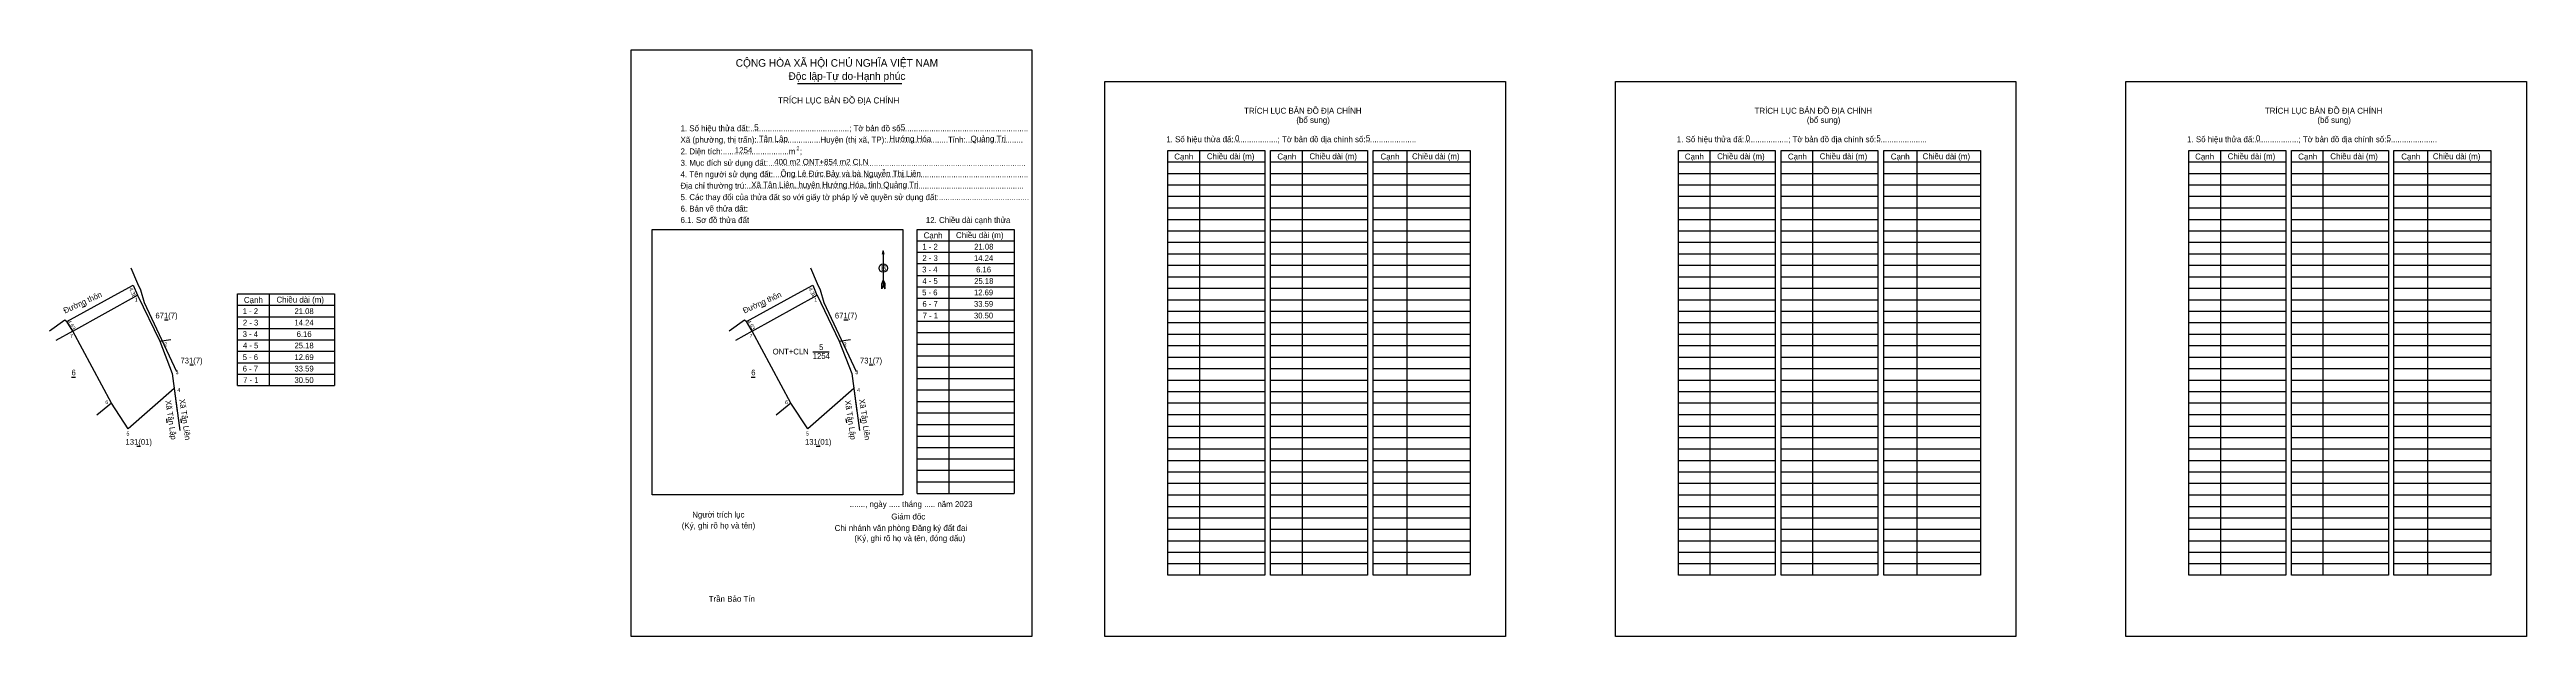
# Model space of a CAD drawing. Extents: x 547931 to 548950, y 1837946 to 1838187.
import ezdxf

# ---------------------------------------------------------------- set-up
doc = ezdxf.new("R2010")
doc.units = 0
for name, color, linetype in [('Level 1', 7, 'Continuous'), ('Level 10', 7, 'Continuous'), ('Level 13', 7, 'Continuous'), ('Level 2', 7, 'Continuous'), ('Level 23', 7, 'Continuous'), ('Level 27', 7, 'Continuous'), ('Level 36', 7, 'Continuous'), ('Level 46', 7, 'Continuous'), ('Level 5', 7, 'Continuous'), ('Level 52', 7, 'Continuous'), ('Level 6', 7, 'Continuous'), ('Level 9', 7, 'Continuous')]:
    doc.layers.add(name, color=color, linetype=linetype)

msp = doc.modelspace()

# ---------------------------------------------------------------- linework, layer by layer
at = {"layer": 'Level 1'}
for p, q in [((548169.9, 1838187.2), (548169.9, 1838187.2)), ((548364.8, 1838174.1), (548364.8, 1838174.1)), ((548403.7, 1838145.8), (548403.7, 1837971.3)), ((548445.9, 1838145.8), (548445.9, 1837971.3)), ((548488.9, 1838145.8), (548488.9, 1837971.3)), ((548613.6, 1838145.8), (548613.6, 1837971.3)), ((548655.8, 1838145.8), (548655.8, 1837971.3)), ((548698.8, 1838145.8), (548698.8, 1837971.3)), ((548823.6, 1838145.8), (548823.6, 1837971.3)), ((548865.8, 1838145.8), (548865.8, 1837971.3)), ((548908.8, 1838145.8), (548908.8, 1837971.3)), ((548390.7, 1838141.1), (548430.5, 1838141.1)), ((548390.7, 1838136.4), (548430.5, 1838136.4)), ((548432.9, 1838141.1), (548472.8, 1838141.1)), ((548432.9, 1838136.4), (548472.8, 1838136.4)), ((548475.1, 1838141.1), (548515, 1838141.1)), ((548475.1, 1838136.4), (548515, 1838136.4)), ((548600.7, 1838141.1), (548640.5, 1838141.1)), ((548600.7, 1838136.4), (548640.5, 1838136.4)), ((548642.9, 1838141.1), (548682.7, 1838141.1)), ((548642.9, 1838136.4), (548682.7, 1838136.4)), ((548685.1, 1838141.1), (548724.9, 1838141.1)), ((548685.1, 1838136.4), (548724.9, 1838136.4)), ((548810.6, 1838141.1), (548850.5, 1838141.1)), ((548810.6, 1838136.4), (548850.5, 1838136.4)), ((548852.8, 1838141.1), (548892.7, 1838141.1)), ((548852.8, 1838136.4), (548892.7, 1838136.4)), ((548895, 1838141.1), (548934.9, 1838141.1)), ((548895, 1838136.4), (548934.9, 1838136.4)), ((548390.7, 1838131.7), (548430.5, 1838131.7)), ((548390.7, 1838127), (548430.5, 1838127)), ((548432.9, 1838131.7), (548472.8, 1838131.7)), ((548432.9, 1838127), (548472.8, 1838127)), ((548475.1, 1838131.7), (548515, 1838131.7)), ((548475.1, 1838127), (548515, 1838127)), ((548600.7, 1838131.7), (548640.5, 1838131.7)), ((548600.7, 1838127), (548640.5, 1838127)), ((548642.9, 1838131.7), (548682.7, 1838131.7)), ((548642.9, 1838127), (548682.7, 1838127)), ((548685.1, 1838131.7), (548724.9, 1838131.7)), ((548685.1, 1838127), (548724.9, 1838127)), ((548810.6, 1838131.7), (548850.5, 1838131.7)), ((548810.6, 1838127), (548850.5, 1838127)), ((548852.8, 1838131.7), (548892.7, 1838131.7)), ((548852.8, 1838127), (548892.7, 1838127)), ((548895, 1838131.7), (548934.9, 1838131.7)), ((548895, 1838127), (548934.9, 1838127)), ((548390.7, 1838122.2), (548430.5, 1838122.2)), ((548390.7, 1838117.5), (548430.5, 1838117.5)), ((548432.9, 1838122.2), (548472.8, 1838122.2)), ((548432.9, 1838117.5), (548472.8, 1838117.5)), ((548475.1, 1838122.2), (548515, 1838122.2)), ((548475.1, 1838117.5), (548515, 1838117.5)), ((548600.7, 1838122.2), (548640.5, 1838122.2)), ((548600.7, 1838117.5), (548640.5, 1838117.5)), ((548642.9, 1838122.2), (548682.7, 1838122.2)), ((548642.9, 1838117.5), (548682.7, 1838117.5)), ((548685.1, 1838122.2), (548724.9, 1838122.2)), ((548685.1, 1838117.5), (548724.9, 1838117.5)), ((548810.6, 1838122.2), (548850.5, 1838122.2)), ((548810.6, 1838117.5), (548850.5, 1838117.5)), ((548852.8, 1838122.2), (548892.7, 1838122.2)), ((548852.8, 1838117.5), (548892.7, 1838117.5)), ((548895, 1838122.2), (548934.9, 1838122.2)), ((548895, 1838117.5), (548934.9, 1838117.5)), ((548178.5, 1838113.3), (548178.5, 1838113.3)), ((548178.5, 1838113.3), (548281.6, 1838113.3)), ((548178.5, 1838004.3), (548178.5, 1838113.3)), ((548273.6, 1838104.6), (548273.6, 1838090.3)), ((548281.6, 1838113.3), (548281.6, 1838004.3)), ((548287.6, 1838108.7), (548327.4, 1838108.7)), ((548287.6, 1838104), (548327.4, 1838104)), ((548300.5, 1838113.4), (548300.5, 1838004.9)), ((548390.7, 1838112.8), (548430.5, 1838112.8)), ((548390.7, 1838108.1), (548430.5, 1838108.1)), ((548432.9, 1838112.8), (548472.8, 1838112.8)), ((548432.9, 1838108.1), (548472.8, 1838108.1)), ((548475.1, 1838112.8), (548515, 1838112.8)), ((548475.1, 1838108.1), (548515, 1838108.1)), ((548600.7, 1838112.8), (548640.5, 1838112.8)), ((548600.7, 1838108.1), (548640.5, 1838108.1)), ((548642.9, 1838112.8), (548682.7, 1838112.8)), ((548642.9, 1838108.1), (548682.7, 1838108.1)), ((548685.1, 1838112.8), (548724.9, 1838112.8)), ((548685.1, 1838108.1), (548724.9, 1838108.1)), ((548810.6, 1838112.8), (548850.5, 1838112.8)), ((548810.6, 1838108.1), (548850.5, 1838108.1)), ((548852.8, 1838112.8), (548892.7, 1838112.8)), ((548852.8, 1838108.1), (548892.7, 1838108.1)), ((548895, 1838112.8), (548934.9, 1838112.8)), ((548895, 1838108.1), (548934.9, 1838108.1)), ((548287.6, 1838099.3), (548327.4, 1838099.3)), ((548287.6, 1838094.5), (548327.4, 1838094.5)), ((548390.7, 1838103.4), (548430.5, 1838103.4)), ((548390.7, 1838098.7), (548430.5, 1838098.7)), ((548390.7, 1838093.9), (548430.5, 1838093.9)), ((548432.9, 1838103.4), (548472.8, 1838103.4)), ((548432.9, 1838098.7), (548472.8, 1838098.7)), ((548432.9, 1838093.9), (548472.8, 1838093.9)), ((548475.1, 1838103.4), (548515, 1838103.4)), ((548475.1, 1838098.7), (548515, 1838098.7)), ((548475.1, 1838093.9), (548515, 1838093.9)), ((548600.7, 1838103.4), (548640.5, 1838103.4)), ((548600.7, 1838098.7), (548640.5, 1838098.7)), ((548600.7, 1838093.9), (548640.5, 1838093.9)), ((548642.9, 1838103.4), (548682.7, 1838103.4)), ((548642.9, 1838098.7), (548682.7, 1838098.7)), ((548642.9, 1838093.9), (548682.7, 1838093.9)), ((548685.1, 1838103.4), (548724.9, 1838103.4)), ((548685.1, 1838098.7), (548724.9, 1838098.7)), ((548685.1, 1838093.9), (548724.9, 1838093.9)), ((548810.6, 1838103.4), (548850.5, 1838103.4)), ((548810.6, 1838098.7), (548850.5, 1838098.7)), ((548810.6, 1838093.9), (548850.5, 1838093.9)), ((548852.8, 1838103.4), (548892.7, 1838103.4)), ((548852.8, 1838098.7), (548892.7, 1838098.7)), ((548852.8, 1838093.9), (548892.7, 1838093.9)), ((548895, 1838103.4), (548934.9, 1838103.4)), ((548895, 1838098.7), (548934.9, 1838098.7)), ((548895, 1838093.9), (548934.9, 1838093.9)), ((548273.6, 1838092.7), (548273, 1838091.2)), ((548273, 1838088.9), (548273, 1838091.2)), ((548273.6, 1838090.3), (548273, 1838088.9)), ((548273.6, 1838092.7), (548274.2, 1838091.2)), ((548273.6, 1838092.5), (548274.2, 1838091)), ((548273.6, 1838092.3), (548274.2, 1838090.8)), ((548273.6, 1838092.1), (548274.2, 1838090.6)), ((548273.6, 1838091.9), (548274.2, 1838090.4)), ((548273.6, 1838091.7), (548274.2, 1838090.2)), ((548273.6, 1838091.5), (548274.2, 1838090)), ((548273.6, 1838091.2), (548274.2, 1838089.8)), ((548273.6, 1838091), (548274.2, 1838089.5)), ((548273.6, 1838090.8), (548274.2, 1838089.3)), ((548273.6, 1838090.6), (548274.2, 1838089.1)), ((548273.6, 1838090.3), (548274.2, 1838088.9)), ((548274.2, 1838088.9), (548274.2, 1838091.2)), ((548287.6, 1838089.8), (548327.4, 1838089.8)), ((548287.6, 1838085.1), (548327.4, 1838085.1)), ((548390.7, 1838089.2), (548430.5, 1838089.2)), ((548390.7, 1838084.5), (548430.5, 1838084.5)), ((548432.9, 1838089.2), (548472.8, 1838089.2)), ((548432.9, 1838084.5), (548472.8, 1838084.5)), ((548475.1, 1838089.2), (548515, 1838089.2)), ((548475.1, 1838084.5), (548515, 1838084.5)), ((548600.7, 1838089.2), (548640.5, 1838089.2)), ((548600.7, 1838084.5), (548640.5, 1838084.5)), ((548642.9, 1838089.2), (548682.7, 1838089.2)), ((548642.9, 1838084.5), (548682.7, 1838084.5)), ((548685.1, 1838089.2), (548724.9, 1838089.2)), ((548685.1, 1838084.5), (548724.9, 1838084.5)), ((548810.6, 1838089.2), (548850.5, 1838089.2)), ((548810.6, 1838084.5), (548850.5, 1838084.5)), ((548852.8, 1838089.2), (548892.7, 1838089.2)), ((548852.8, 1838084.5), (548892.7, 1838084.5)), ((548895, 1838089.2), (548934.9, 1838089.2)), ((548895, 1838084.5), (548934.9, 1838084.5)), ((548287.6, 1838080.4), (548327.4, 1838080.4)), ((548287.6, 1838075.7), (548327.4, 1838075.7)), ((548390.7, 1838079.8), (548430.5, 1838079.8)), ((548390.7, 1838075.1), (548430.5, 1838075.1)), ((548432.9, 1838079.8), (548472.8, 1838079.8)), ((548432.9, 1838075.1), (548472.8, 1838075.1)), ((548475.1, 1838079.8), (548515, 1838079.8)), ((548475.1, 1838075.1), (548515, 1838075.1)), ((548600.7, 1838079.8), (548640.5, 1838079.8)), ((548600.7, 1838075.1), (548640.5, 1838075.1)), ((548642.9, 1838079.8), (548682.7, 1838079.8)), ((548642.9, 1838075.1), (548682.7, 1838075.1)), ((548685.1, 1838079.8), (548724.9, 1838079.8)), ((548685.1, 1838075.1), (548724.9, 1838075.1)), ((548810.6, 1838079.8), (548850.5, 1838079.8)), ((548810.6, 1838075.1), (548850.5, 1838075.1)), ((548852.8, 1838079.8), (548892.7, 1838079.8)), ((548852.8, 1838075.1), (548892.7, 1838075.1)), ((548895, 1838079.8), (548934.9, 1838079.8)), ((548895, 1838075.1), (548934.9, 1838075.1)), ((548287.6, 1838071), (548327.4, 1838071)), ((548287.6, 1838066.2), (548327.4, 1838066.2)), ((548390.7, 1838070.4), (548430.5, 1838070.4)), ((548390.7, 1838065.7), (548430.5, 1838065.7)), ((548432.9, 1838070.4), (548472.8, 1838070.4)), ((548432.9, 1838065.7), (548472.8, 1838065.7)), ((548475.1, 1838070.4), (548515, 1838070.4)), ((548475.1, 1838065.7), (548515, 1838065.7)), ((548600.7, 1838070.4), (548640.5, 1838070.4)), ((548600.7, 1838065.7), (548640.5, 1838065.7)), ((548642.9, 1838070.4), (548682.7, 1838070.4)), ((548642.9, 1838065.7), (548682.7, 1838065.7)), ((548685.1, 1838070.4), (548724.9, 1838070.4)), ((548685.1, 1838065.7), (548724.9, 1838065.7)), ((548810.6, 1838070.4), (548850.5, 1838070.4)), ((548810.6, 1838065.7), (548850.5, 1838065.7)), ((548852.8, 1838070.4), (548892.7, 1838070.4)), ((548852.8, 1838065.7), (548892.7, 1838065.7)), ((548895, 1838070.4), (548934.9, 1838070.4)), ((548895, 1838065.7), (548934.9, 1838065.7)), ((548287.6, 1838061.5), (548327.4, 1838061.5)), ((548287.6, 1838056.8), (548327.4, 1838056.8)), ((548390.7, 1838060.9), (548430.5, 1838060.9)), ((548390.7, 1838056.2), (548430.5, 1838056.2)), ((548432.9, 1838060.9), (548472.8, 1838060.9)), ((548432.9, 1838056.2), (548472.8, 1838056.2)), ((548475.1, 1838060.9), (548515, 1838060.9)), ((548475.1, 1838056.2), (548515, 1838056.2)), ((548600.7, 1838060.9), (548640.5, 1838060.9)), ((548600.7, 1838056.2), (548640.5, 1838056.2)), ((548642.9, 1838060.9), (548682.7, 1838060.9)), ((548642.9, 1838056.2), (548682.7, 1838056.2)), ((548685.1, 1838060.9), (548724.9, 1838060.9)), ((548685.1, 1838056.2), (548724.9, 1838056.2)), ((548810.6, 1838060.9), (548850.5, 1838060.9)), ((548810.6, 1838056.2), (548850.5, 1838056.2)), ((548852.8, 1838060.9), (548892.7, 1838060.9)), ((548852.8, 1838056.2), (548892.7, 1838056.2)), ((548895, 1838060.9), (548934.9, 1838060.9)), ((548895, 1838056.2), (548934.9, 1838056.2)), ((548287.6, 1838052.1), (548327.4, 1838052.1)), ((548287.6, 1838047.4), (548327.4, 1838047.4)), ((548287.6, 1838042.7), (548327.4, 1838042.7)), ((548390.7, 1838051.5), (548430.5, 1838051.5)), ((548390.7, 1838046.8), (548430.5, 1838046.8)), ((548432.9, 1838051.5), (548472.8, 1838051.5)), ((548432.9, 1838046.8), (548472.8, 1838046.8)), ((548475.1, 1838051.5), (548515, 1838051.5)), ((548475.1, 1838046.8), (548515, 1838046.8)), ((548600.7, 1838051.5), (548640.5, 1838051.5)), ((548600.7, 1838046.8), (548640.5, 1838046.8)), ((548642.9, 1838051.5), (548682.7, 1838051.5)), ((548642.9, 1838046.8), (548682.7, 1838046.8)), ((548685.1, 1838051.5), (548724.9, 1838051.5)), ((548685.1, 1838046.8), (548724.9, 1838046.8)), ((548810.6, 1838051.5), (548850.5, 1838051.5)), ((548810.6, 1838046.8), (548850.5, 1838046.8)), ((548852.8, 1838051.5), (548892.7, 1838051.5)), ((548852.8, 1838046.8), (548892.7, 1838046.8)), ((548895, 1838051.5), (548934.9, 1838051.5)), ((548895, 1838046.8), (548934.9, 1838046.8)), ((548287.6, 1838038), (548327.4, 1838038)), ((548287.6, 1838033.2), (548327.4, 1838033.2)), ((548390.7, 1838042.1), (548430.5, 1838042.1)), ((548390.7, 1838037.4), (548430.5, 1838037.4)), ((548390.7, 1838032.6), (548430.5, 1838032.6)), ((548432.9, 1838042.1), (548472.8, 1838042.1)), ((548432.9, 1838037.4), (548472.8, 1838037.4)), ((548432.9, 1838032.6), (548472.8, 1838032.6)), ((548475.1, 1838042.1), (548515, 1838042.1)), ((548475.1, 1838037.4), (548515, 1838037.4)), ((548475.1, 1838032.6), (548515, 1838032.6)), ((548600.7, 1838042.1), (548640.5, 1838042.1)), ((548600.7, 1838037.4), (548640.5, 1838037.4)), ((548600.7, 1838032.6), (548640.5, 1838032.6)), ((548642.9, 1838042.1), (548682.7, 1838042.1)), ((548642.9, 1838037.4), (548682.7, 1838037.4)), ((548642.9, 1838032.6), (548682.7, 1838032.6)), ((548685.1, 1838042.1), (548724.9, 1838042.1)), ((548685.1, 1838037.4), (548724.9, 1838037.4)), ((548685.1, 1838032.6), (548724.9, 1838032.6)), ((548810.6, 1838042.1), (548850.5, 1838042.1)), ((548810.6, 1838037.4), (548850.5, 1838037.4)), ((548810.6, 1838032.6), (548850.5, 1838032.6)), ((548852.8, 1838042.1), (548892.7, 1838042.1)), ((548852.8, 1838037.4), (548892.7, 1838037.4)), ((548852.8, 1838032.6), (548892.7, 1838032.6)), ((548895, 1838042.1), (548934.9, 1838042.1)), ((548895, 1838037.4), (548934.9, 1838037.4)), ((548895, 1838032.6), (548934.9, 1838032.6)), ((548287.6, 1838028.5), (548327.4, 1838028.5)), ((548287.6, 1838023.8), (548327.4, 1838023.8)), ((548390.7, 1838027.9), (548430.5, 1838027.9)), ((548390.7, 1838023.2), (548430.5, 1838023.2)), ((548432.9, 1838027.9), (548472.8, 1838027.9)), ((548432.9, 1838023.2), (548472.8, 1838023.2)), ((548475.1, 1838027.9), (548515, 1838027.9)), ((548475.1, 1838023.2), (548515, 1838023.2)), ((548600.7, 1838027.9), (548640.5, 1838027.9)), ((548600.7, 1838023.2), (548640.5, 1838023.2)), ((548642.9, 1838027.9), (548682.7, 1838027.9)), ((548642.9, 1838023.2), (548682.7, 1838023.2)), ((548685.1, 1838027.9), (548724.9, 1838027.9)), ((548685.1, 1838023.2), (548724.9, 1838023.2)), ((548810.6, 1838027.9), (548850.5, 1838027.9)), ((548810.6, 1838023.2), (548850.5, 1838023.2)), ((548852.8, 1838027.9), (548892.7, 1838027.9)), ((548852.8, 1838023.2), (548892.7, 1838023.2)), ((548895, 1838027.9), (548934.9, 1838027.9)), ((548895, 1838023.2), (548934.9, 1838023.2)), ((548287.6, 1838019.1), (548327.4, 1838019.1)), ((548287.6, 1838014.4), (548327.4, 1838014.4)), ((548390.7, 1838018.5), (548430.5, 1838018.5)), ((548390.7, 1838013.8), (548430.5, 1838013.8)), ((548432.9, 1838018.5), (548472.8, 1838018.5)), ((548432.9, 1838013.8), (548472.8, 1838013.8)), ((548475.1, 1838018.5), (548515, 1838018.5)), ((548475.1, 1838013.8), (548515, 1838013.8)), ((548600.7, 1838018.5), (548640.5, 1838018.5)), ((548600.7, 1838013.8), (548640.5, 1838013.8)), ((548642.9, 1838018.5), (548682.7, 1838018.5)), ((548642.9, 1838013.8), (548682.7, 1838013.8)), ((548685.1, 1838018.5), (548724.9, 1838018.5)), ((548685.1, 1838013.8), (548724.9, 1838013.8)), ((548810.6, 1838018.5), (548850.5, 1838018.5)), ((548810.6, 1838013.8), (548850.5, 1838013.8)), ((548852.8, 1838018.5), (548892.7, 1838018.5)), ((548852.8, 1838013.8), (548892.7, 1838013.8)), ((548895, 1838018.5), (548934.9, 1838018.5)), ((548895, 1838013.8), (548934.9, 1838013.8)), ((548281.6, 1838004.3), (548178.5, 1838004.3)), ((548280.5, 1838004.3), (548280.5, 1838004.3)), ((548287.6, 1838009.7), (548327.4, 1838009.7)), ((548287.6, 1838004.9), (548327.4, 1838004.9)), ((548390.7, 1838009.1), (548430.5, 1838009.1)), ((548390.7, 1838004.4), (548430.5, 1838004.4)), ((548432.9, 1838009.1), (548472.8, 1838009.1)), ((548432.9, 1838004.4), (548472.8, 1838004.4)), ((548475.1, 1838009.1), (548515, 1838009.1)), ((548475.1, 1838004.4), (548515, 1838004.4)), ((548600.7, 1838009.1), (548640.5, 1838009.1)), ((548600.7, 1838004.4), (548640.5, 1838004.4)), ((548642.9, 1838009.1), (548682.7, 1838009.1)), ((548642.9, 1838004.4), (548682.7, 1838004.4)), ((548685.1, 1838009.1), (548724.9, 1838009.1)), ((548685.1, 1838004.4), (548724.9, 1838004.4)), ((548810.6, 1838009.1), (548850.5, 1838009.1)), ((548810.6, 1838004.4), (548850.5, 1838004.4)), ((548852.8, 1838009.1), (548892.7, 1838009.1)), ((548852.8, 1838004.4), (548892.7, 1838004.4)), ((548895, 1838009.1), (548934.9, 1838009.1)), ((548895, 1838004.4), (548934.9, 1838004.4)), ((548390.7, 1837999.6), (548430.5, 1837999.6)), ((548390.7, 1837994.9), (548430.5, 1837994.9)), ((548432.9, 1837999.6), (548472.8, 1837999.6)), ((548432.9, 1837994.9), (548472.8, 1837994.9)), ((548475.1, 1837999.6), (548515, 1837999.6)), ((548475.1, 1837994.9), (548515, 1837994.9)), ((548600.7, 1837999.6), (548640.5, 1837999.6)), ((548600.7, 1837994.9), (548640.5, 1837994.9)), ((548642.9, 1837999.6), (548682.7, 1837999.6)), ((548642.9, 1837994.9), (548682.7, 1837994.9)), ((548685.1, 1837999.6), (548724.9, 1837999.6)), ((548685.1, 1837994.9), (548724.9, 1837994.9)), ((548810.6, 1837999.6), (548850.5, 1837999.6)), ((548810.6, 1837994.9), (548850.5, 1837994.9)), ((548852.8, 1837999.6), (548892.7, 1837999.6)), ((548852.8, 1837994.9), (548892.7, 1837994.9)), ((548895, 1837999.6), (548934.9, 1837999.6)), ((548895, 1837994.9), (548934.9, 1837994.9)), ((548390.7, 1837990.2), (548430.5, 1837990.2)), ((548390.7, 1837985.5), (548430.5, 1837985.5)), ((548432.9, 1837990.2), (548472.8, 1837990.2)), ((548432.9, 1837985.5), (548472.8, 1837985.5)), ((548475.1, 1837990.2), (548515, 1837990.2)), ((548475.1, 1837985.5), (548515, 1837985.5)), ((548600.7, 1837990.2), (548640.5, 1837990.2)), ((548600.7, 1837985.5), (548640.5, 1837985.5)), ((548642.9, 1837990.2), (548682.7, 1837990.2)), ((548642.9, 1837985.5), (548682.7, 1837985.5)), ((548685.1, 1837990.2), (548724.9, 1837990.2)), ((548685.1, 1837985.5), (548724.9, 1837985.5)), ((548810.6, 1837990.2), (548850.5, 1837990.2)), ((548810.6, 1837985.5), (548850.5, 1837985.5)), ((548852.8, 1837990.2), (548892.7, 1837990.2)), ((548852.8, 1837985.5), (548892.7, 1837985.5)), ((548895, 1837990.2), (548934.9, 1837990.2)), ((548895, 1837985.5), (548934.9, 1837985.5)), ((548390.7, 1837980.8), (548430.5, 1837980.8)), ((548390.7, 1837976.1), (548430.5, 1837976.1)), ((548432.9, 1837980.8), (548472.8, 1837980.8)), ((548432.9, 1837976.1), (548472.8, 1837976.1)), ((548475.1, 1837980.8), (548515, 1837980.8)), ((548475.1, 1837976.1), (548515, 1837976.1)), ((548600.7, 1837980.8), (548640.5, 1837980.8)), ((548600.7, 1837976.1), (548640.5, 1837976.1)), ((548642.9, 1837980.8), (548682.7, 1837980.8)), ((548642.9, 1837976.1), (548682.7, 1837976.1)), ((548685.1, 1837980.8), (548724.9, 1837980.8)), ((548685.1, 1837976.1), (548724.9, 1837976.1)), ((548810.6, 1837980.8), (548850.5, 1837980.8)), ((548810.6, 1837976.1), (548850.5, 1837976.1)), ((548852.8, 1837980.8), (548892.7, 1837980.8)), ((548852.8, 1837976.1), (548892.7, 1837976.1)), ((548895, 1837980.8), (548934.9, 1837980.8)), ((548895, 1837976.1), (548934.9, 1837976.1)), ((548334.7, 1837946.2), (548334.7, 1837946.2)), ((548529.6, 1837946.2), (548529.6, 1837946.2))]:
    msp.add_line(p, q, dxfattribs=at)
for points in [[(548390.7, 1838145.8), (548430.5, 1838145.8), (548430.5, 1837971.3), (548390.7, 1837971.3)], [(548432.9, 1838145.8), (548472.8, 1838145.8), (548472.8, 1837971.3), (548432.9, 1837971.3)], [(548475.1, 1838145.8), (548515, 1838145.8), (548515, 1837971.3), (548475.1, 1837971.3)], [(548600.7, 1838145.8), (548640.5, 1838145.8), (548640.5, 1837971.3), (548600.7, 1837971.3)], [(548642.9, 1838145.8), (548682.7, 1838145.8), (548682.7, 1837971.3), (548642.9, 1837971.3)], [(548685.1, 1838145.8), (548724.9, 1838145.8), (548724.9, 1837971.3), (548685.1, 1837971.3)], [(548810.6, 1838145.8), (548850.5, 1838145.8), (548850.5, 1837971.3), (548810.6, 1837971.3)], [(548852.8, 1838145.8), (548892.7, 1838145.8), (548892.7, 1837971.3), (548852.8, 1837971.3)], [(548895, 1838145.8), (548934.9, 1838145.8), (548934.9, 1837971.3), (548895, 1837971.3)]]:
    msp.add_lwpolyline(points, close=True, dxfattribs=at)
for points in [[(548274, 1838103.1), (548273.6, 1838104.6), (548273.2, 1838103.1)], [(548287.6, 1838004.9), (548287.6, 1838113.4), (548327.4, 1838113.4), (548327.4, 1838004.9)]]:
    msp.add_lwpolyline(points, dxfattribs=at)
msp.add_circle((548273.6, 1838097.5), 1.74, dxfattribs=at)
at = {"layer": 'Level 10'}
for p, q in [((548219.7, 1838071.6), (548217.3, 1838075.5)), ((548255.5, 1838067.5), (548260.1, 1838068.1)), ((548261.5, 1838048), (548262.7, 1838038.6))]:
    msp.add_line(p, q, dxfattribs=at)
msp.add_lwpolyline([(548235.6, 1838042), (548219.7, 1838071.6), (548246.4, 1838086.4), (548255.5, 1838067.4), (548260.7, 1838054.2), (548261.5, 1838048), (548242.6, 1838031.4)], close=True, dxfattribs=at)
at = {"layer": 'Level 13'}
msp.add_line((548238.3, 1838173.3), (548281.3, 1838173.3), dxfattribs=at)
at = {"layer": 'Level 2'}
for points in [[(548169.9, 1838187.2), (548334.7, 1838187.2), (548334.7, 1837946.2), (548169.9, 1837946.2)], [(548364.8, 1838174.1), (548529.6, 1838174.1), (548529.6, 1837946.2), (548364.8, 1837946.2)], [(548574.8, 1838174.1), (548739.5, 1838174.1), (548739.5, 1837946.2), (548574.8, 1837946.2)], [(548784.7, 1838174.1), (548949.5, 1838174.1), (548949.5, 1837946.2), (548784.7, 1837946.2)]]:
    msp.add_lwpolyline(points, close=True, dxfattribs=at)
at = {"layer": 'Level 23'}
msp.add_lwpolyline([(548210.2, 1838071.7), (548216.5, 1838076.2), (548217.3, 1838075.5), (548239.8, 1838087.8), (548244.6, 1838090.4), (548246.3, 1838086.4)], dxfattribs=at)
at = {"layer": 'Level 27'}
for p, q in [((548219.7, 1838071.6), (548212.8, 1838067.8)), ((548235.6, 1838042), (548229.6, 1838037))]:
    msp.add_line(p, q, dxfattribs=at)
at = {"layer": 'Level 46'}
for points in [[(548243.7, 1838097.6), (548246.4, 1838091.2), (548247.6, 1838088.5), (548249.1, 1838083.4), (548262.5, 1838055)], [(548260.7, 1838054.2), (548263.8, 1838030.7)]]:
    msp.add_lwpolyline(points, dxfattribs=at)
at = {"layer": 'Level 5'}
for p, q in [((548021, 1838086.9), (548021, 1838049.2)), ((547940.2, 1838071.6), (547937.7, 1838075.5)), ((547944.2, 1838081.4), (547945.6, 1838082)), ((547977.9, 1838076.2), (547979.5, 1838076.2)), ((548008, 1838082.2), (548047.9, 1838082.2)), ((548008, 1838077.4), (548047.9, 1838077.4)), ((547940.2, 1838071.6), (547933.3, 1838067.8)), ((547975.9, 1838067.5), (547980.6, 1838068.1)), ((548008, 1838072.7), (548047.9, 1838072.7)), ((548008, 1838068), (548047.9, 1838068)), ((548008, 1838063.3), (548047.9, 1838063.3)), ((547939.7, 1838052.7), (547941.3, 1838052.7)), ((547988.3, 1838057.7), (547989.9, 1838057.7)), ((548008, 1838058.6), (548047.9, 1838058.6)), ((548008, 1838053.9), (548047.9, 1838053.9)), ((547981.9, 1838048), (547983.2, 1838038.6)), ((548008, 1838049.2), (548047.9, 1838049.2)), ((547956.1, 1838042), (547950.1, 1838037)), ((547978.7, 1838035.5), (547978.9, 1838033.9)), ((547984.6, 1838035.5), (547984.8, 1838033.9)), ((547966.5, 1838024.3), (547968.1, 1838024.3))]:
    msp.add_line(p, q, dxfattribs=at)
for points in [[(547964.1, 1838097.6), (547966.9, 1838091.2), (547968.1, 1838088.5), (547969.6, 1838083.4), (547982.9, 1838055)], [(547930.7, 1838071.7), (547937, 1838076.2), (547937.7, 1838075.5), (547960.2, 1838087.8), (547965.1, 1838090.4), (547966.8, 1838086.4)], [(548008, 1838049.2), (548008, 1838086.9), (548047.9, 1838086.9), (548047.9, 1838049.2)], [(547981.1, 1838054.2), (547984.3, 1838030.7)]]:
    msp.add_lwpolyline(points, dxfattribs=at)
msp.add_lwpolyline([(547956.1, 1838042), (547940.2, 1838071.6), (547966.8, 1838086.4), (547976, 1838067.4), (547981.1, 1838054.2), (547981.9, 1838048), (547963, 1838031.4)], close=True, dxfattribs=at)
at = {"layer": 'Level 9'}
for p, q in [((548223.7, 1838081.4), (548225.2, 1838082)), ((548257.4, 1838076.2), (548259.1, 1838076.2)), ((548244.6, 1838063.1), (548251.4, 1838063.1)), ((548219.3, 1838052.7), (548220.9, 1838052.7)), ((548267.8, 1838057.7), (548269.4, 1838057.7)), ((548258.2, 1838035.5), (548258.5, 1838033.9)), ((548264.1, 1838035.5), (548264.3, 1838033.9)), ((548246, 1838024.3), (548247.6, 1838024.3))]:
    msp.add_line(p, q, dxfattribs=at)

# ---------------------------------------------------------------- texts
at = {"layer": 'Level 1'}
for s, height, p in [('TRÍCH LỤC BẢN ĐỒ ĐỊA CHÍNH', 2.515, (548230.3, 1838165.1)), ('1. Số hiệu thửa đất:.............................................; Tờ bản đồ số:.........................................................', 2.4363, (548190.2, 1838153.7)), ('TRÍCH LỤC BẢN ĐỒ ĐỊA CHÍNH', 2.436, (548422, 1838160.9)), ('(bổ sung)', 2.44, (548443.5, 1838157.1)), ('TRÍCH LỤC BẢN ĐỒ ĐỊA CHÍNH', 2.436, (548632, 1838160.9)), ('(bổ sung)', 2.44, (548653.5, 1838157.1)), ('TRÍCH LỤC BẢN ĐỒ ĐỊA CHÍNH', 2.436, (548841.9, 1838160.9)), ('(bổ sung)', 2.44, (548863.5, 1838157.1)), ('Xã (phường, thị trấn):.............................Huyện (thị xã, TP):............................Tỉnh:..........................', 2.4363, (548190.2, 1838149)), ('2. Diện tích:..............................m  ;', 2.436, (548190.2, 1838144.2)), ('2', 1.57, (548237.9, 1838145.9)), ('1. Số hiệu thửa đấ:....................; Tờ bản đồ địa chính số:.......................', 2.436, (548390, 1838149.2)), ('Cạnh', 2.44, (548393.3, 1838142.1)), ('Chiều dài (m)', 2.436, (548406.7, 1838142.2)), ('Cạnh', 2.44, (548435.7, 1838142.1)), ('Chiều dài (m)', 2.436, (548448.9, 1838142.2)), ('Cạnh', 2.44, (548478.1, 1838142.1)), ('Chiều dài (m)', 2.436, (548491.1, 1838142.2)), ('1. Số hiệu thửa đấ:....................; Tờ bản đồ địa chính số:.......................', 2.436, (548600, 1838149.2)), ('Cạnh', 2.44, (548603.3, 1838142.1)), ('Chiều dài (m)', 2.436, (548616.6, 1838142.2)), ('Cạnh', 2.44, (548645.7, 1838142.1)), ('Chiều dài (m)', 2.436, (548658.8, 1838142.2)), ('Cạnh', 2.44, (548688, 1838142.1)), ('Chiều dài (m)', 2.436, (548701.1, 1838142.2)), ('1. Số hiệu thửa đấ:....................; Tờ bản đồ địa chính số:.......................', 2.436, (548809.9, 1838149.2)), ('Cạnh', 2.44, (548813.2, 1838142.1)), ('Chiều dài (m)', 2.436, (548826.6, 1838142.2)), ('Cạnh', 2.44, (548855.6, 1838142.1)), ('Chiều dài (m)', 2.436, (548868.8, 1838142.2)), ('Cạnh', 2.44, (548898, 1838142.1)), ('Chiều dài (m)', 2.436, (548911, 1838142.2)), ('4. Tên người sử dụng đất:....................................................................................................................', 2.4363, (548190.2, 1838134.8)), ('3. Mục đích sử dụng đất:.....................................................................................................................', 2.4363, (548190.2, 1838139.5)), ('Địa chỉ thường trú:..............................................................................................................................', 2.4363, (548190.2, 1838130.1)), ('5. Các thay đổi của thửa đất so với giấy tờ pháp lý về quyền sử dụng đất:.........................................', 2.4363, (548190.2, 1838125.4)), ('6. Bản vẽ thửa đất:', 2.436, (548190.2, 1838120.7)), ('6.1. Sơ đồ thửa đất', 2.436, (548190.2, 1838116)), ('12. Chiều dài cạnh thửa', 2.436, (548291.1, 1838116)), ('Cạnh', 2.44, (548290.2, 1838109.7)), ('Chiều dài (m)', 2.436, (548303.5, 1838109.8)), ('B', 2.36, (548272.7, 1838096.3)), ('......., ngày ..... tháng ..... năm 2023', 2.436, (548259.8, 1837999.3)), ('(Ký, ghi rõ họ và tên)', 2.436, (548190.7, 1837990.5)), ('Người trích lục', 2.436, (548195, 1837995)), ('Chi nhánh văn phòng Đăng ký đất đai', 2.436, (548253.6, 1837989.5)), ('Giám đốc', 2.44, (548276.9, 1837994.2)), ('(Ký, ghi rõ họ và tên, đóng dấu)', 2.436, (548261.7, 1837985.3)), ('Trần Bảo Tín', 2.436, (548201.8, 1837960.4))]:
    msp.add_text(s, height=height, dxfattribs=at).set_placement(p)
at = {"layer": 'Level 13'}
for s, height, p in [('CỘNG HÒA XÃ HỘI CHỦ NGHĨA VIỆT NAM', 3.112, (548212.9, 1838180.2)), ('Độc lập-Tự do-Hạnh phúc', 3.112, (548234.6, 1838174.8)), ('ONT+CLN', 2.36, (548228.1, 1838062)), ('5', 2.36, (548247.2, 1838063.8)), ('1254', 2.36, (548244.6, 1838060.2))]:
    msp.add_text(s, height=height, dxfattribs=at).set_placement(p)
at = {"layer": 'Level 36'}
for s, height, rotation, p in [('Đường thôn', 2.36, 24.4218, (548216.5, 1838078.8)), ('Xã Tân Lập', 2.36, 278.285, (548257.8, 1838043)), ('Xã Tân Liên', 2.358, 278.285, (548263.6, 1838043.5))]:
    msp.add_text(s, height=height, rotation=rotation, dxfattribs=at).set_placement(p)
for s, p in [('671(7)', (548253.7, 1838076.8)), ('6', (548219.3, 1838053.4)), ('731(7)', (548264, 1838058.3)), ('131(01)', (548241.4, 1838024.9))]:
    msp.add_text(s, height=2.36, dxfattribs=at).set_placement(p)
at = {"layer": 'Level 5'}
for s, height, rotation, p in [('Đường thôn', 2.36, 24.4218, (547937, 1838078.8)), ('4.38', 1.57, 294.815, (547963.3, 1838089)), ('4.63', 1.57, 302.5668, (547937.9, 1838075.5)), ('Xã Tân Lập', 2.36, 278.285, (547978.3, 1838043)), ('Xã Tân Liên', 2.358, 278.285, (547984, 1838043.5))]:
    msp.add_text(s, height=height, rotation=rotation, dxfattribs=at).set_placement(p)
for s, height, p in [('1', 1.57, (547965.7, 1838083.7)), ('Cạnh', 2.44, (548010.6, 1838083.2)), ('Chiều dài (m)', 2.436, (548024, 1838083.3)), ('671(7)', 2.36, (547974.2, 1838076.8)), ('1 - 2', 2.36, (548010.1, 1838078.6)), ('2 - 3', 2.36, (548010.2, 1838073.9)), ('21.08', 2.36, (548031.4, 1838078.6)), ('14.24', 2.36, (548031.4, 1838073.9)), ('7', 1.57, (547939.1, 1838068.9)), ('2', 1.57, (547977.8, 1838065.4)), ('3 - 4', 2.36, (548010.1, 1838069.2)), ('4 - 5', 2.36, (548010.2, 1838064.5)), ('25.18', 2.36, (548031.4, 1838064.5)), ('6.16', 2.36, (548032.3, 1838069.2)), ('6', 2.36, (547939.7, 1838053.4)), ('3', 1.57, (547982.5, 1838053.9)), ('731(7)', 2.36, (547984.5, 1838058.3)), ('5 - 6', 2.36, (548010.1, 1838059.7)), ('6 - 7', 2.36, (548010.1, 1838055)), ('7 - 1', 2.36, (548010.3, 1838050.3)), ('33.59', 2.36, (548031.4, 1838055)), ('30.50', 2.36, (548031.4, 1838050.3)), ('12.69', 2.36, (548031.4, 1838059.7)), ('6', 1.57, (547953.6, 1838041.6)), ('4', 1.57, (547983.2, 1838046.6)), ('131(01)', 2.36, (547961.9, 1838024.9)), ('5', 1.57, (547962.3, 1838028.7))]:
    msp.add_text(s, height=height, dxfattribs=at).set_placement(p)
at = {"layer": 'Level 52'}
for s, p in [('1 - 2', (548289.7, 1838105.1)), ('21.08', (548311, 1838105.1)), ('3 - 4', (548289.6, 1838095.7)), ('2 - 3', (548289.7, 1838100.4)), ('14.24', (548310.9, 1838100.4)), ('6.16', (548311.8, 1838095.7)), ('4 - 5', (548289.7, 1838091)), ('5 - 6', (548289.6, 1838086.3)), ('6 - 7', (548289.7, 1838081.6)), ('25.18', (548311, 1838091)), ('33.59', (548310.9, 1838081.6)), ('12.69', (548310.9, 1838086.3)), ('7 - 1', (548289.8, 1838076.8)), ('30.50', (548310.9, 1838076.8))]:
    msp.add_text(s, height=2.36, dxfattribs=at).set_placement(p)
at = {"layer": 'Level 6'}
for s, height, p in [('5', 2.44, (548220.5, 1838154.1)), ('5', 2.44, (548280.8, 1838154.1)), ('1254', 2.44, (548212.5, 1838144.7)), ('Tân Lập', 2.44, (548222.4, 1838149.4)), ('Hướng Hóa', 2.44, (548276.1, 1838149.4)), ('Quảng Trị', 2.44, (548309.5, 1838149.4)), ('0', 2.44, (548418.3, 1838149.6)), ('5', 2.44, (548472.1, 1838149.6)), ('0', 2.44, (548628.3, 1838149.6)), ('5', 2.44, (548682.1, 1838149.6)), ('0', 2.44, (548838.2, 1838149.6)), ('5', 2.44, (548892, 1838149.6)), ('400 m2 ONT+854 m2 CLN', 2.436, (548228.7, 1838139.9)), ('Ông Lê Đức Bảy và bà Nguyễn Thị Liên', 2.436, (548231.3, 1838135.1)), ('Xã Tân Liên, huyện Hướng Hóa, tỉnh Quảng Trị', 2.436, (548219.3, 1838130.5))]:
    msp.add_text(s, height=height, dxfattribs=at).set_placement(p)
at = {"layer": 'Level 9'}
for s, rotation, p in [('4.38', 294.815, (548242.8, 1838089)), ('4.63', 302.5668, (548217.5, 1838075.5))]:
    msp.add_text(s, height=1.57, rotation=rotation, dxfattribs=at).set_placement(p)
for s, p in [('1', (548245.2, 1838083.7)), ('7', (548218.6, 1838068.9)), ('2', (548257.3, 1838065.4)), ('3', (548262.1, 1838053.9)), ('6', (548233.2, 1838041.6)), ('4', (548262.8, 1838046.6)), ('5', (548241.8, 1838028.7))]:
    msp.add_text(s, height=1.57, dxfattribs=at).set_placement(p)

doc.saveas('drawing.dxf')
